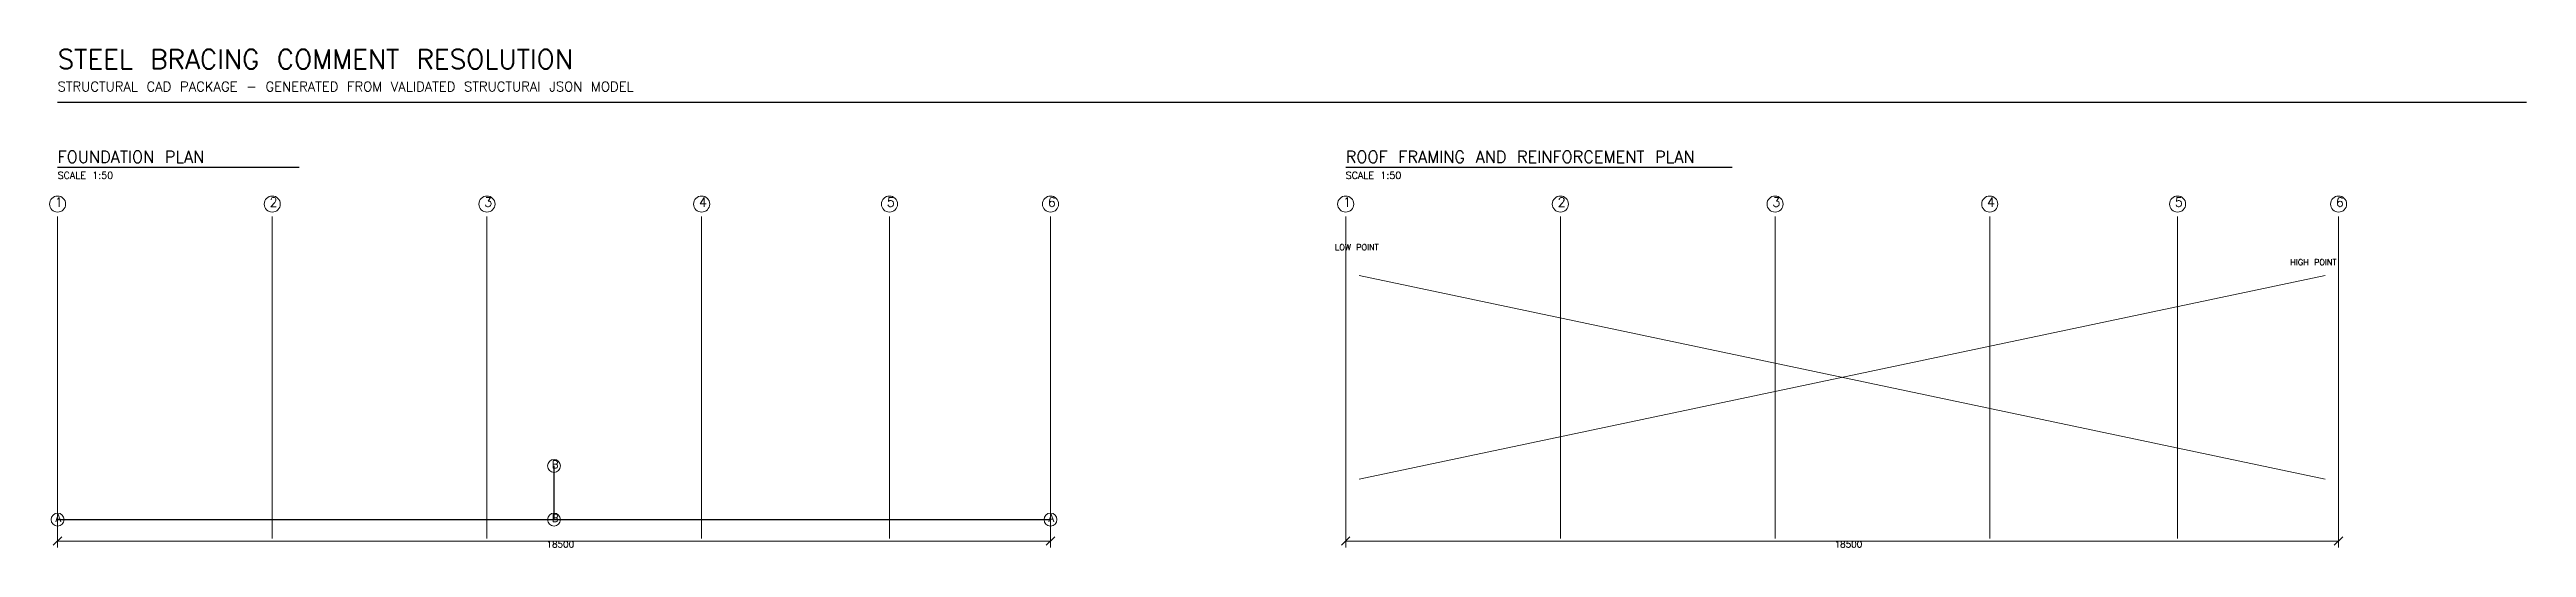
# Model space of a CAD drawing. Header units: millimetres. Extents: x -700 to 52160, y -40890 to 8260.
# Drawn here: x -150 to 46000, y -1020 to 8260 of the extents above; entities that cross this region are included whole.
import ezdxf

# ---------------------------------------------------------------- set-up
doc = ezdxf.new("R2010")
doc.units = ezdxf.units.MM
for name, color, linetype, lineweight in [('SAI-A-BORDER', 7, 'Continuous', 25), ('SAI-A-DIMS', 6, 'Continuous', 13), ('SAI-A-GRID', 1, 'Continuous', 13), ('SAI-A-SECTION', 1, 'Continuous', 25), ('SAI-A-TEXT', 4, 'Continuous', 13), ('SAI-A-TITLE', 6, 'Continuous', 30), ('SAI-S-TIES', 3, 'Continuous', 20)]:
    doc.layers.add(name, color=color, linetype=linetype, lineweight=lineweight)
doc.styles.add('SAI-STANDARD', font='txt.shx')

msp = doc.modelspace()

# ---------------------------------------------------------------- texts
at = {"layer": 'SAI-A-DIMS', "style": 'SAI-STANDARD'}
for p in [(9110, -1020), (33110, -1020)]:
    msp.add_text('18500', height=120, dxfattribs=at).set_placement(p)
at = {"layer": 'SAI-A-GRID', "style": 'SAI-STANDARD'}
for s, height, p in [('1', 172, (-50, 5330)), ('2', 172, (3950, 5330)), ('3', 172, (7950, 5330)), ('4', 172, (11950, 5330)), ('5', 172, (15450, 5330)), ('6', 172, (18450, 5330)), ('1', 172, (23950, 5330)), ('2', 172, (27950, 5330)), ('3', 172, (31950, 5330)), ('4', 172, (35950, 5330)), ('5', 172, (39450, 5330)), ('6', 172, (42450, 5330)), ('B', 138, (9210, 460)), ('A', 138, (-40, -540)), ('B', 138, (9210, -540)), ('A', 138, (18460, -540))]:
    msp.add_text(s, height=height, dxfattribs=at).set_placement(p)
at = {"layer": 'SAI-A-SECTION', "style": 'SAI-STANDARD'}
for s, p in [('LOW POINT', (23800, 4520)), ('HIGH POINT', (41600, 4240))]:
    msp.add_text(s, height=110, dxfattribs=at).set_placement(p)
at = {"layer": 'SAI-A-TEXT', "style": 'SAI-STANDARD'}
for s, height, p in [('STRUCTURAL CAD PACKAGE - GENERATED FROM VALIDATED STRUCTURAI JSON MODEL', 180, (0, 7480)), ('SCALE 1:50', 130, (0, 5850)), ('SCALE 1:50', 130, (24000, 5850))]:
    msp.add_text(s, height=height, dxfattribs=at).set_placement(p)
at = {"layer": 'SAI-A-TITLE', "style": 'SAI-STANDARD'}
for s, height, p in [('STEEL BRACING COMMENT RESOLUTION', 360, (0, 7900)), ('FOUNDATION PLAN', 220, (0, 6150)), ('ROOF FRAMING AND REINFORCEMENT PLAN', 220, (24000, 6150))]:
    msp.add_text(s, height=height, dxfattribs=at).set_placement(p)

# ---------------------------------------------------------------- linework, layer by layer
at = {"layer": 'SAI-A-BORDER'}
msp.add_line((0, 7280), (46000, 7280), dxfattribs=at)
at = {"layer": 'SAI-A-DIMS'}
for p, q in [((0, 0), (0, -1020)), ((18500, 0), (18500, -1020)), ((24000, 0), (24000, -1020)), ((42500, 0), (42500, -1020)), ((-80, -980), (80, -820)), ((0, -900), (18500, -900)), ((18420, -980), (18580, -820)), ((23920, -980), (24080, -820)), ((24000, -900), (42500, -900)), ((42420, -980), (42580, -820))]:
    msp.add_line(p, q, dxfattribs=at)
at = {"layer": 'SAI-A-GRID'}
for p, q in [((0, -850), (0, 5150)), ((4000, -850), (4000, 5150)), ((8000, -850), (8000, 5150)), ((12000, -850), (12000, 5150)), ((15500, -850), (15500, 5150)), ((18500, -850), (18500, 5150)), ((24000, -850), (24000, 5150)), ((28000, -850), (28000, 5150)), ((32000, -850), (32000, 5150)), ((36000, -850), (36000, 5150)), ((39500, -850), (39500, 5150)), ((42500, -850), (42500, 5150))]:
    msp.add_line(p, q, dxfattribs=at)
for centre, radius in [((0, 5380), 150), ((4000, 5380), 150), ((8000, 5380), 150), ((12000, 5380), 150), ((15500, 5380), 150), ((18500, 5380), 150), ((24000, 5380), 150), ((28000, 5380), 150), ((32000, 5380), 150), ((36000, 5380), 150), ((39500, 5380), 150), ((42500, 5380), 150), ((9250, 500), 120), ((0, -500), 120), ((9250, -500), 120), ((18500, -500), 120)]:
    msp.add_circle(centre, radius, dxfattribs=at)
at = {"layer": 'SAI-A-SECTION'}
for p, q in [((9250, -500), (9250, 500)), ((0, -500), (18500, -500))]:
    msp.add_line(p, q, dxfattribs=at)
at = {"layer": 'SAI-A-TITLE'}
for p, q in [((0, 6070), (4500, 6070)), ((24000, 6070), (31200, 6070))]:
    msp.add_line(p, q, dxfattribs=at)
at = {"layer": 'SAI-S-TIES'}
for p, q in [((24250, 250), (42250, 4050)), ((42250, 250), (24250, 4050))]:
    msp.add_line(p, q, dxfattribs=at)

msp.set_redraw_order([(e.dxf.handle, doc.entitydb.next_handle()) for e in msp.query("TEXT MTEXT ATTDEF DIMENSION ARC_DIMENSION")])  # texts and dimensions are drawn at this point

doc.saveas('drawing.dxf')
